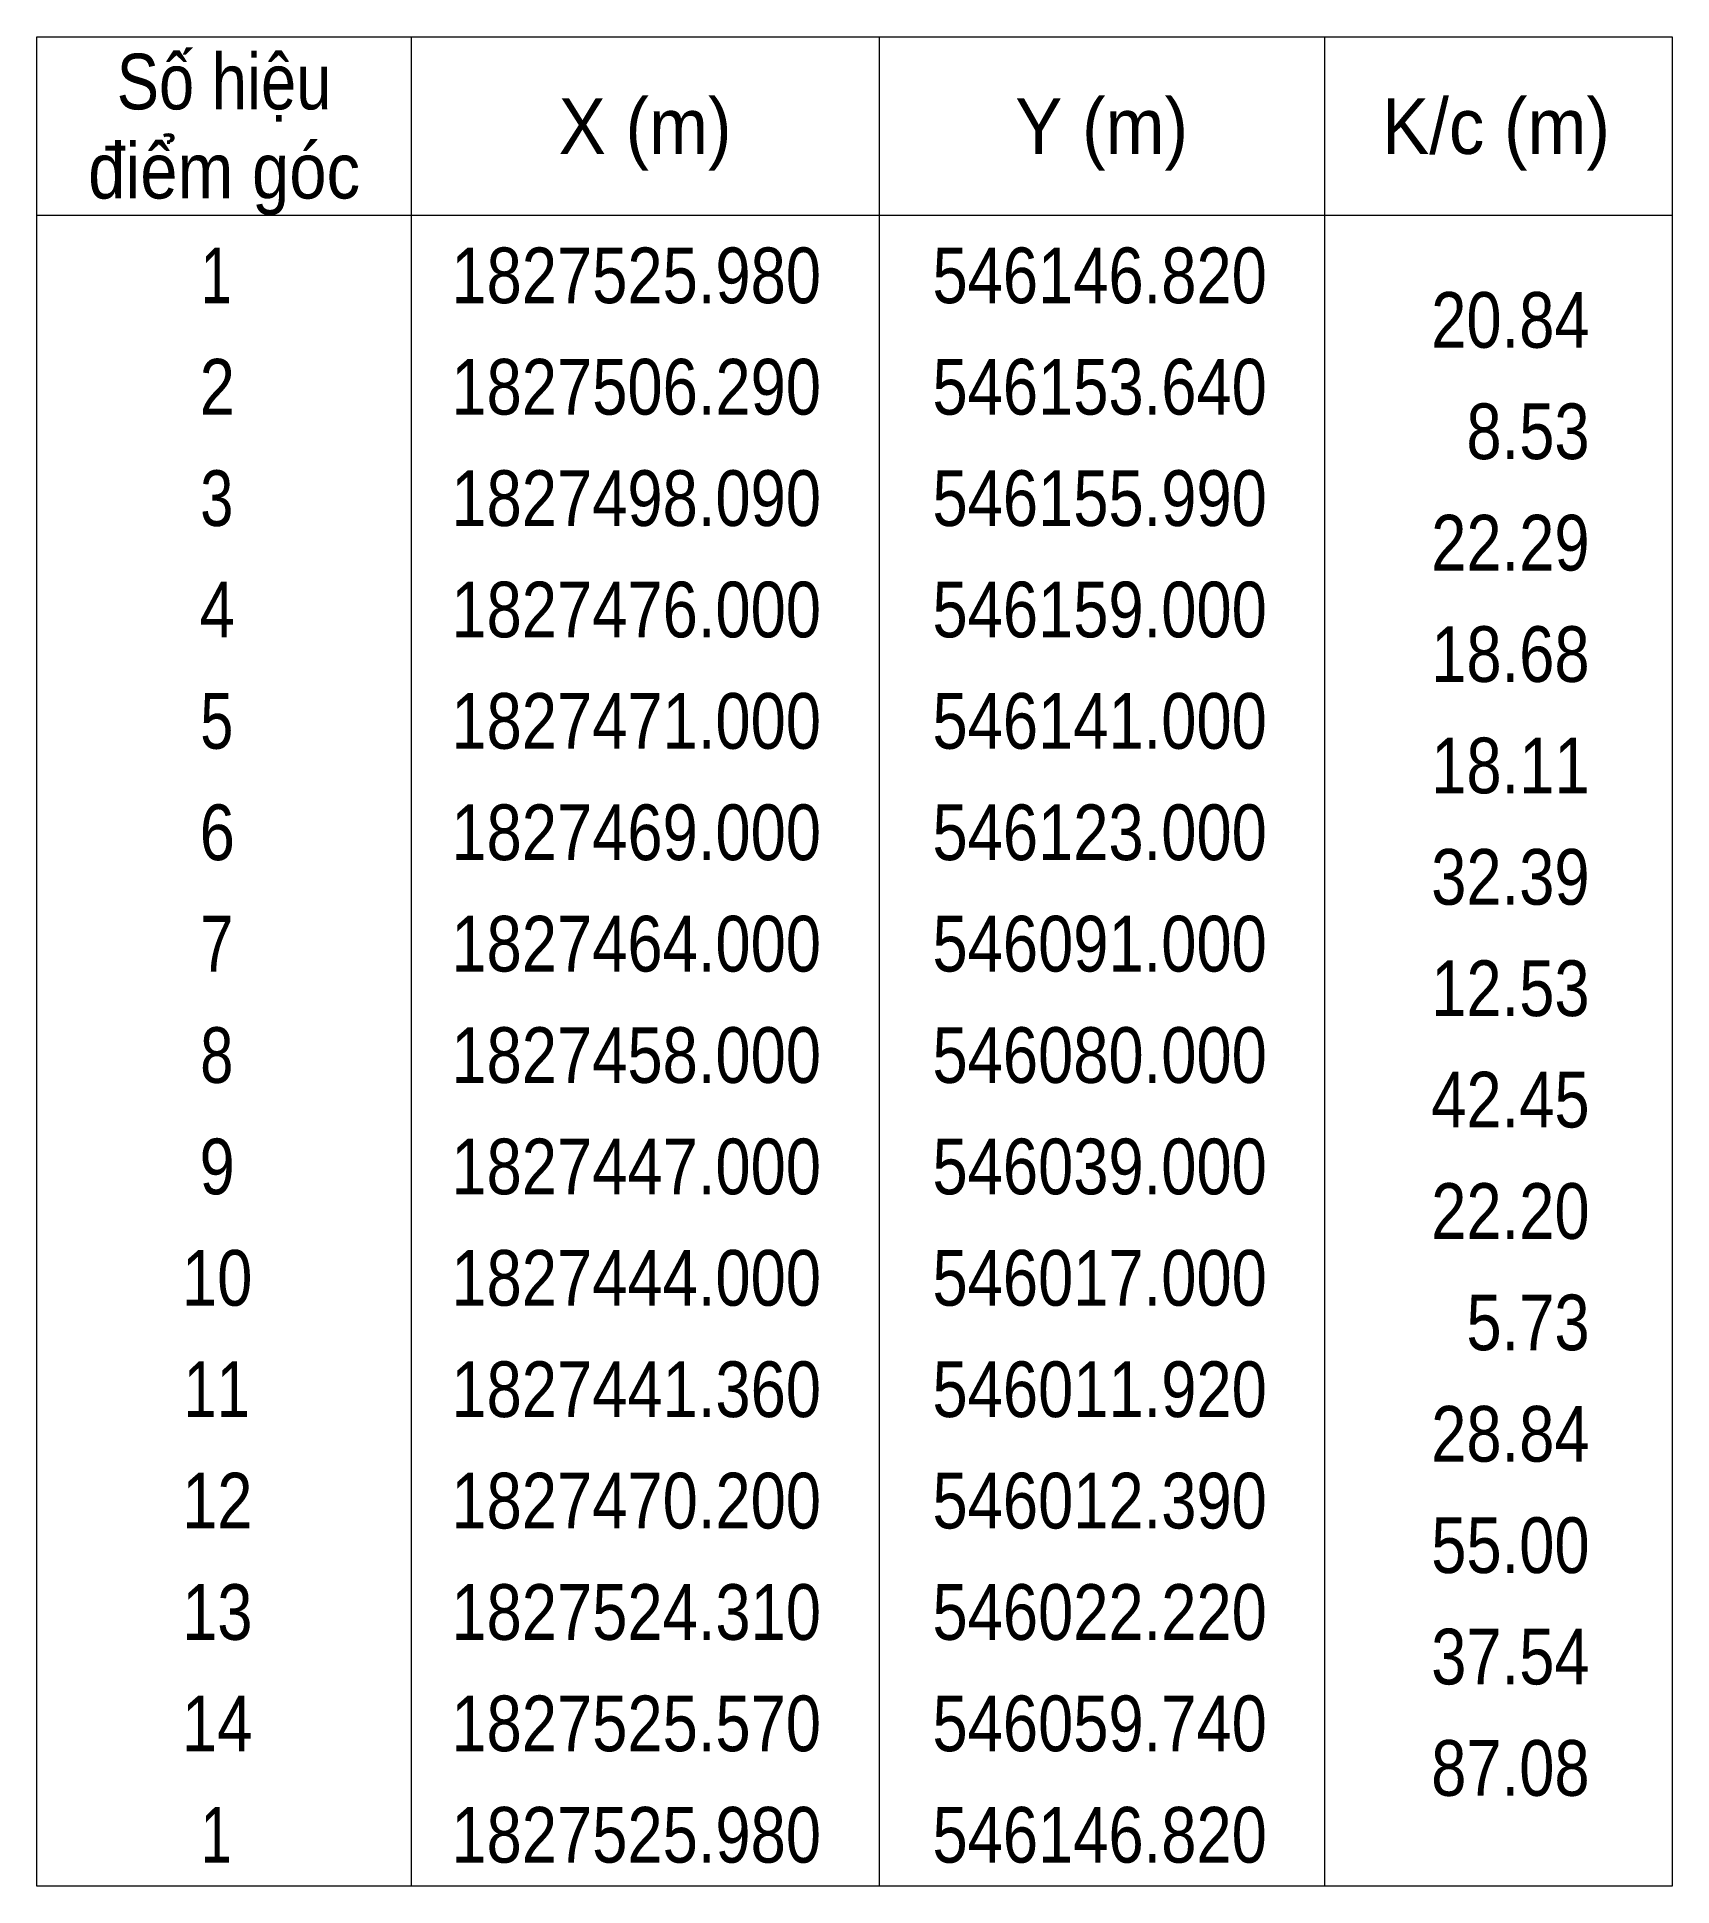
# Model space of a CAD drawing. Header units: metres. Extents: x 544719 to 546519, y 1827251 to 1827671.
# Drawn here: x 546295.9 to 546369.3, y 1827377.6 to 1827460.6 of the extents above; entities that cross this region are included whole.
import ezdxf
from ezdxf.enums import TextEntityAlignment as Align

# ---------------------------------------------------------------- set-up
doc = ezdxf.new("R2010")
doc.units = ezdxf.units.M
doc.layers.add('63', color=7, linetype='Continuous', lineweight=13)

msp = doc.modelspace()

# ---------------------------------------------------------------- texts
at = {"layer": '63'}
for s, width, p in [('Số hiệu', 0.85, (546304.3, 1827457.36)), ('X (m)', 0.95, (546323.2, 1827455.36)), ('Y (m)', 0.95, (546343.695, 1827455.36)), ('K/c (m)', 0.95, (546361.4, 1827455.36)), ('điểm góc', 0.9, (546304.3, 1827453.36)), (' 1', 0.75, (546303.595, 1827448.66)), ('1827525.980', 0.85, (546322.8, 1827448.66)), ('546146.820', 0.85, (546343.605, 1827448.66)), (' 2', 0.85, (546303.6, 1827443.66)), ('1827506.290', 0.85, (546322.8, 1827443.66)), ('546153.640', 0.85, (546343.605, 1827443.66)), (' 3', 0.8, (546303.6, 1827438.66)), ('1827498.090', 0.85, (546322.8, 1827438.66)), ('546155.990', 0.85, (546343.605, 1827438.66)), (' 4', 0.85, (546303.595, 1827433.66)), ('1827476.000', 0.85, (546322.8, 1827433.66)), ('546159.000', 0.85, (546343.605, 1827433.66)), (' 5', 0.8, (546303.6, 1827428.66)), ('1827471.000', 0.85, (546322.8, 1827428.66)), ('546141.000', 0.85, (546343.605, 1827428.66)), (' 6', 0.85, (546303.6, 1827423.66)), ('1827469.000', 0.85, (546322.8, 1827423.66)), ('546123.000', 0.85, (546343.605, 1827423.66)), (' 7', 0.8, (546303.6, 1827418.66)), ('1827464.000', 0.85, (546322.8, 1827418.66)), ('546091.000', 0.85, (546343.605, 1827418.66)), (' 8', 0.8, (546303.6, 1827413.66)), ('1827458.000', 0.85, (546322.8, 1827413.66)), ('546080.000', 0.85, (546343.605, 1827413.66)), (' 9', 0.85, (546303.595, 1827408.66)), ('1827447.000', 0.85, (546322.8, 1827408.66)), ('546039.000', 0.85, (546343.605, 1827408.66)), (' 10', 0.85, (546303.595, 1827403.66)), ('1827444.000', 0.85, (546322.8, 1827403.66)), ('546017.000', 0.85, (546343.605, 1827403.66)), (' 11', 0.8, (546303.595, 1827398.66)), ('1827441.360', 0.85, (546322.8, 1827398.66)), ('546011.920', 0.85, (546343.605, 1827398.66)), (' 12', 0.85, (546303.6, 1827393.66)), ('1827470.200', 0.85, (546322.8, 1827393.66)), ('546012.390', 0.85, (546343.605, 1827393.66)), (' 13', 0.85, (546303.6, 1827388.66)), ('1827524.310', 0.85, (546322.8, 1827388.66)), ('546022.220', 0.85, (546343.605, 1827388.66)), (' 14', 0.85, (546303.595, 1827383.66)), ('1827525.570', 0.85, (546322.8, 1827383.66)), ('546059.740', 0.85, (546343.605, 1827383.66)), (' 1', 0.75, (546303.595, 1827378.66)), ('1827525.980', 0.85, (546322.8, 1827378.66)), ('546146.820', 0.85, (546343.605, 1827378.66))]:
    msp.add_text(s, height=2.5, dxfattribs=dict(at, width=width)).set_placement(p, align=Align.CENTER)
at = {"layer": '63', "width": 0.85}
for s, p in [('20.84', (546365.6, 1827446.66)), ('8.53', (546365.6, 1827441.66)), ('22.29', (546365.6, 1827436.66)), ('18.68', (546365.6, 1827431.66)), ('18.11', (546365.6, 1827426.66)), ('32.39', (546365.6, 1827421.66)), ('12.53', (546365.6, 1827416.66)), ('42.45', (546365.6, 1827411.66)), ('22.20', (546365.6, 1827406.66)), ('5.73', (546365.6, 1827401.66)), ('28.84', (546365.6, 1827396.66)), ('55.00', (546365.6, 1827391.66)), ('37.54', (546365.6, 1827386.66)), ('87.08', (546365.6, 1827381.66))]:
    msp.add_text(s, height=2.5, dxfattribs=at).set_placement(p, align=Align.RIGHT)

# ---------------------------------------------------------------- linework, layer by layer
at = {"layer": '63'}
for p, q in [((546312.7, 1827460.61), (546312.7, 1827377.61)), ((546333.7, 1827460.61), (546333.7, 1827377.61)), ((546353.7, 1827460.61), (546353.7, 1827377.61)), ((546295.9, 1827452.61), (546369.3, 1827452.61))]:
    msp.add_line(p, q, dxfattribs=at)
msp.add_lwpolyline([(546295.9, 1827460.61), (546369.3, 1827460.61), (546369.3, 1827377.61), (546295.9, 1827377.61)], close=True, dxfattribs=at)

msp.set_redraw_order([(e.dxf.handle, doc.entitydb.next_handle()) for e in msp.query("TEXT MTEXT ATTDEF DIMENSION ARC_DIMENSION")])  # texts and dimensions are drawn at this point

doc.saveas('drawing.dxf')
